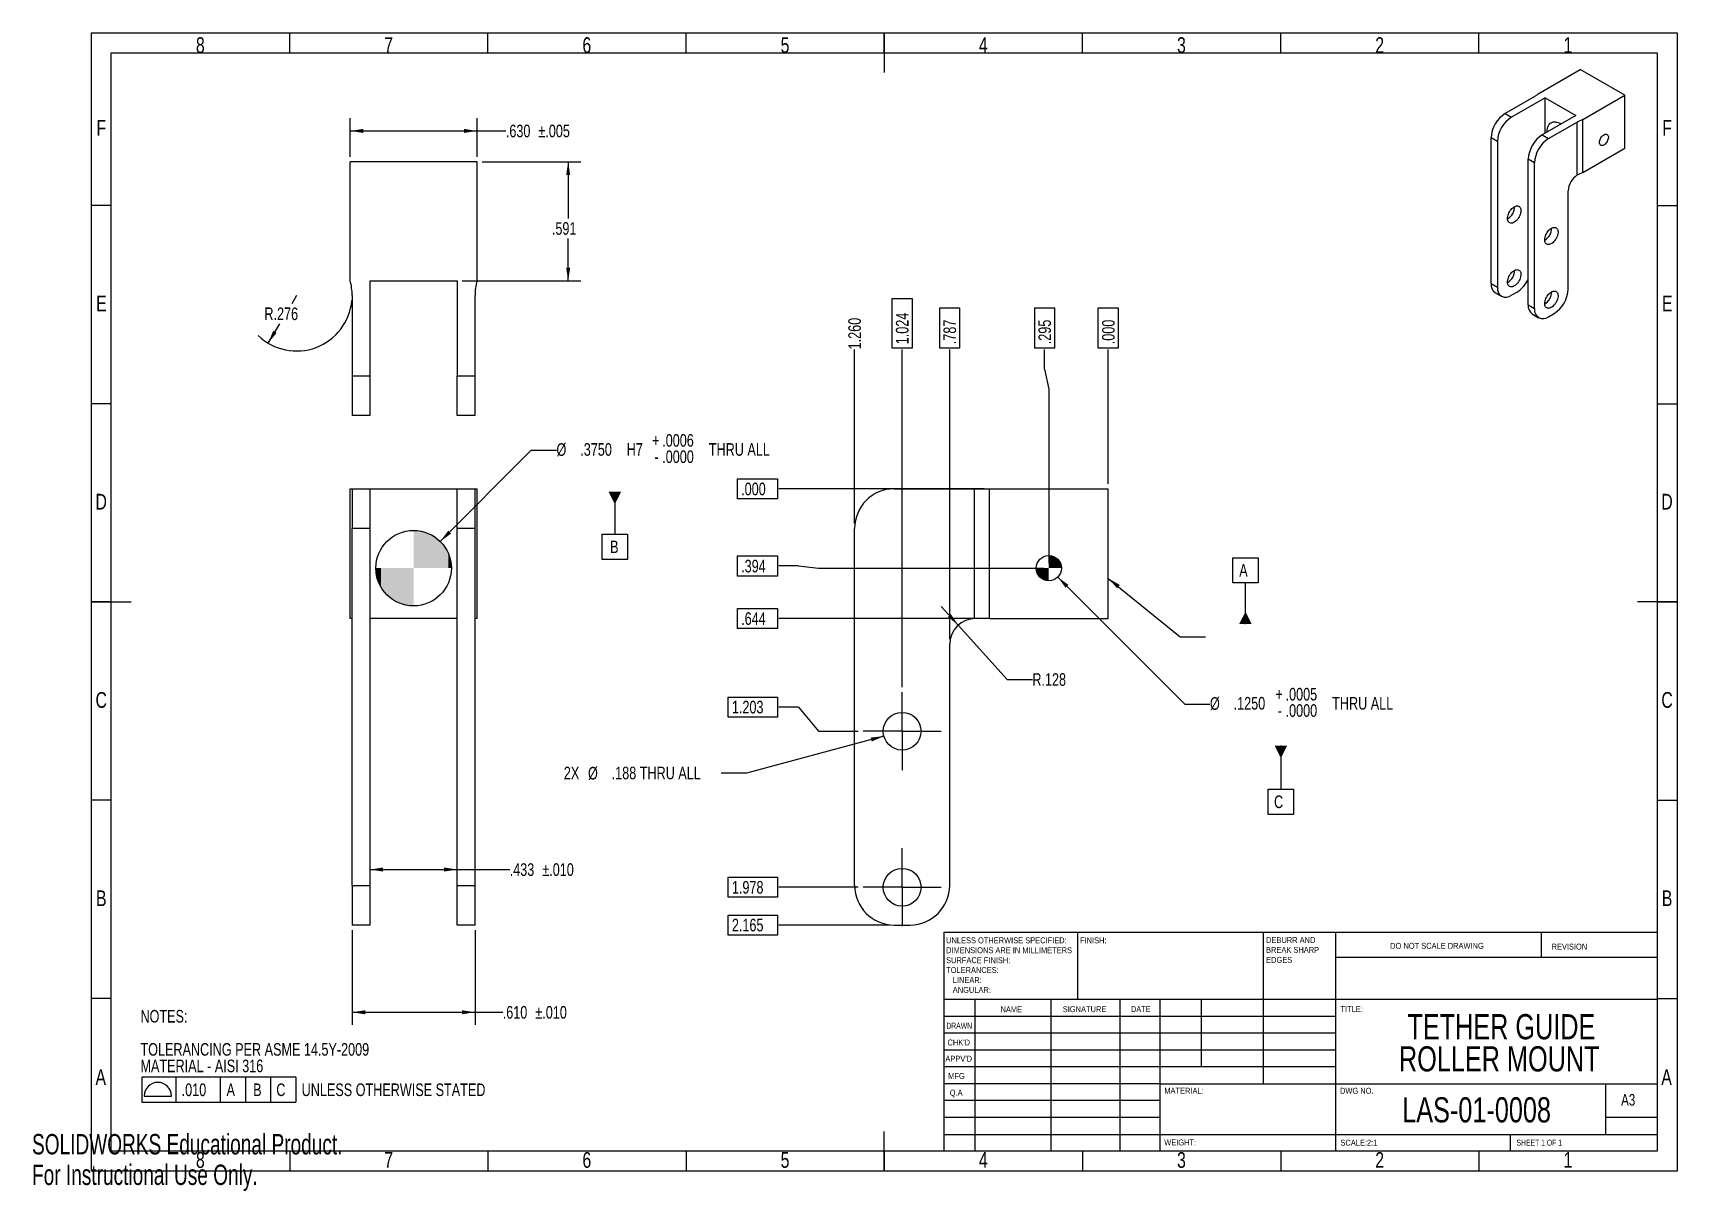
# Model space of a CAD drawing. Extents: x 0 to 16.3, y 0 to 11.5.
import ezdxf

# ---------------------------------------------------------------- set-up
doc = ezdxf.new("R2010")
doc.units = 0
doc.linetypes.add('SLD-SOLID', pattern=[0])
doc.layers.get('0').update_dxf_attribs({"linetype": 'CONTINUOUS'})
doc.styles.add('SLDTEXTSTYLE0', font='TXT', dxfattribs={"width": 0.75})
doc.styles.add('SLDTEXTSTYLE1', font='TXT', dxfattribs={"width": 0.686449})
doc.styles.add('SLDTEXTSTYLE2', font='TXT', dxfattribs={"width": 0.6875})
doc.styles.add('SLDTEXTSTYLE4', font='TXT', dxfattribs={"width": 0.7})
doc.dimstyles.new('SLDDIMSTYLE0', dxfattribs={"dimtxt": 0.125, "dimasz": 0.13, "dimexe": 0, "dimexo": 0.0625, "dimgap": 0.03125, "dimtad": 0, "dimtih": 1, "dimtoh": 1, "dimdec": 4, "dimlfac": 0.5, "dimrnd": 1e-09, "dimzin": 4, "dimtxsty": 'SLDTEXTSTYLE0', "dimsah": 1, "dimcen": 0, "dimazin": 3, "dimtol": 1, "dimtp": 0.001, "dimtfac": 1, "dimtdec": 3, "dimtofl": 0, "dimtmove": 0, "dimatfit": 3, "dimtolj": 1, "dimtzin": 0})
doc.dimstyles.new('SLDDIMSTYLE1', dxfattribs={"dimtxt": 0.125, "dimasz": 0.13, "dimexe": 0, "dimexo": 0.0625, "dimgap": 0.03125, "dimtad": 0, "dimtih": 1, "dimtoh": 1, "dimdec": 3, "dimlfac": 0.5, "dimrnd": 1e-09, "dimzin": 12, "dimtxsty": 'SLDTEXTSTYLE0', "dimsah": 1, "dimcen": 0.09, "dimazin": 3, "dimtol": 1, "dimtp": 0.01, "dimtm": 0.01, "dimtfac": 1, "dimtdec": 3, "dimtofl": 0, "dimtmove": 0, "dimatfit": 3, "dimtolj": 1, "dimtzin": 0})
doc.dimstyles.new('SLDDIMSTYLE10', dxfattribs={"dimtxt": 0.125, "dimasz": 0.13, "dimexe": 0, "dimexo": 0.0625, "dimgap": 0.03125, "dimtad": 0, "dimtih": 1, "dimtoh": 1, "dimdec": 3, "dimlfac": 0.5, "dimrnd": 1e-09, "dimzin": 4, "dimtxsty": 'SLDTEXTSTYLE0', "dimblk1": 'NONE', "dimblk2": 'NONE', "dimsah": 1, "dimcen": 0.09, "dimazin": 3, "dimtfac": 1, "dimtdec": 3, "dimtofl": 0, "dimtmove": 0, "dimatfit": 3, "dimtolj": 1, "dimtzin": 12})
doc.dimstyles.new('SLDDIMSTYLE11', dxfattribs={"dimtxt": 0.125, "dimasz": 0.13, "dimexe": 0, "dimexo": 0.0625, "dimgap": 0.03125, "dimtad": 0, "dimtih": 1, "dimtoh": 1, "dimdec": 4, "dimlfac": 0.5, "dimrnd": 1e-09, "dimzin": 4, "dimtxsty": 'SLDTEXTSTYLE0', "dimsah": 1, "dimcen": 0, "dimazin": 3, "dimtol": 1, "dimtp": 0.001, "dimtfac": 1, "dimtdec": 3, "dimtofl": 0, "dimtmove": 0, "dimatfit": 3, "dimtolj": 1, "dimtzin": 0})
doc.dimstyles.new('SLDDIMSTYLE12', dxfattribs={"dimtxt": 0.125, "dimasz": 0.13, "dimexe": 0, "dimexo": 0.0625, "dimgap": 0.03125, "dimtad": 0, "dimtih": 1, "dimtoh": 1, "dimdec": 3, "dimlfac": 0.5, "dimrnd": 1e-09, "dimzin": 12, "dimtxsty": 'SLDTEXTSTYLE0', "dimsah": 1, "dimcen": 0, "dimazin": 3, "dimtfac": 1, "dimtdec": 3, "dimtofl": 0, "dimtmove": 0, "dimatfit": 3, "dimtolj": 1, "dimtzin": 12})
doc.dimstyles.new('SLDDIMSTYLE13', dxfattribs={"dimtxt": 0.125, "dimasz": 0.13, "dimexe": 0, "dimexo": 0.0625, "dimgap": 0.03125, "dimtad": 0, "dimtih": 1, "dimtoh": 1, "dimdec": 3, "dimlfac": 0.5, "dimrnd": 1e-09, "dimzin": 12, "dimtxsty": 'SLDTEXTSTYLE0', "dimsah": 1, "dimcen": 0, "dimazin": 3, "dimtfac": 1, "dimtdec": 3, "dimtofl": 0, "dimtmove": 0, "dimatfit": 3, "dimtolj": 1, "dimtzin": 12})
doc.dimstyles.new('SLDDIMSTYLE14', dxfattribs={"dimtxt": 0.18, "dimasz": 0.13, "dimexe": 0, "dimexo": 0.0625, "dimgap": 0, "dimtad": 0, "dimtih": 1, "dimtoh": 1, "dimdec": 0, "dimrnd": 1e-09, "dimzin": 0, "dimtxsty": 'STANDARD', "dimsah": 1, "dimcen": 0.09, "dimazin": 3, "dimtfac": 0.13, "dimtdec": 0, "dimtofl": 0, "dimtmove": 0, "dimatfit": 3, "dimtolj": 1, "dimtzin": 0})
doc.dimstyles.new('SLDDIMSTYLE2', dxfattribs={"dimtxt": 0.125, "dimasz": 0.13, "dimexe": 0, "dimexo": 0.0625, "dimgap": 0.03125, "dimtad": 0, "dimtih": 1, "dimtoh": 1, "dimdec": 3, "dimlfac": 0.5, "dimrnd": 1e-09, "dimzin": 4, "dimtxsty": 'SLDTEXTSTYLE0', "dimsah": 1, "dimcen": 0.09, "dimazin": 3, "dimtol": 1, "dimtp": 0.01, "dimtm": 0.01, "dimtfac": 1, "dimtdec": 3, "dimtofl": 0, "dimtmove": 0, "dimatfit": 3, "dimtolj": 1, "dimtzin": 0})
doc.dimstyles.new('SLDDIMSTYLE4', dxfattribs={"dimtxt": 0.125, "dimasz": 0.13, "dimexe": 0, "dimexo": 0.0625, "dimgap": 0.03125, "dimtad": 0, "dimtih": 1, "dimtoh": 1, "dimdec": 3, "dimlfac": 0.5, "dimrnd": 1e-09, "dimzin": 4, "dimtxsty": 'SLDTEXTSTYLE0', "dimsah": 1, "dimcen": 0.09, "dimazin": 3, "dimtol": 1, "dimtp": 0.005, "dimtm": 0.005, "dimtfac": 1, "dimtdec": 3, "dimtofl": 0, "dimtmove": 0, "dimatfit": 3, "dimtolj": 1})
doc.dimstyles.new('SLDDIMSTYLE5', dxfattribs={"dimtxt": 0.125, "dimasz": 0.13, "dimexe": 0, "dimexo": 0.0625, "dimgap": 0.03125, "dimtad": 0, "dimtih": 1, "dimtoh": 1, "dimdec": 3, "dimlfac": 0.5, "dimrnd": 1e-09, "dimzin": 12, "dimtxsty": 'SLDTEXTSTYLE0', "dimsah": 1, "dimcen": 0.09, "dimazin": 3, "dimtfac": 1, "dimtdec": 3, "dimtofl": 0, "dimtmove": 0, "dimatfit": 3, "dimtolj": 1, "dimtzin": 12})
doc.dimstyles.new('SLDDIMSTYLE6', dxfattribs={"dimtxt": 0.125, "dimasz": 0.13, "dimexe": 0, "dimexo": 0.0625, "dimgap": 0.03125, "dimtad": 0, "dimtih": 1, "dimtoh": 1, "dimdec": 3, "dimlfac": 0.5, "dimrnd": 1e-09, "dimzin": 12, "dimtxsty": 'SLDTEXTSTYLE0', "dimsah": 1, "dimcen": 0, "dimazin": 3, "dimtfac": 1, "dimtdec": 3, "dimtofl": 0, "dimtmove": 0, "dimatfit": 3, "dimtolj": 1, "dimtzin": 12})
doc.dimstyles.new('SLDDIMSTYLE7', dxfattribs={"dimtxt": 0.125, "dimasz": 0.13, "dimexe": 0, "dimexo": 0.0625, "dimgap": -0.03125, "dimtad": 0, "dimtih": 1, "dimtoh": 1, "dimdec": 3, "dimlfac": 0.5, "dimrnd": 1e-09, "dimzin": 4, "dimtxsty": 'SLDTEXTSTYLE0', "dimblk1": 'NONE', "dimblk2": 'NONE', "dimsah": 1, "dimcen": 0.09, "dimazin": 3, "dimtfac": 1, "dimtdec": 3, "dimtofl": 0, "dimtmove": 0, "dimatfit": 3, "dimtolj": 1})
doc.dimstyles.new('SLDDIMSTYLE8', dxfattribs={"dimtxt": 0.125, "dimasz": 0.13, "dimexe": 0, "dimexo": 0.0625, "dimgap": -0.03125, "dimtad": 0, "dimtih": 1, "dimtoh": 1, "dimdec": 3, "dimlfac": 0.5, "dimrnd": 1e-09, "dimzin": 12, "dimtxsty": 'SLDTEXTSTYLE0', "dimblk1": 'NONE', "dimblk2": 'NONE', "dimsah": 1, "dimcen": 0.09, "dimazin": 3, "dimtfac": 1, "dimtdec": 3, "dimtofl": 0, "dimtmove": 0, "dimatfit": 3, "dimtolj": 1})
doc.dimstyles.new('SLDDIMSTYLE9', dxfattribs={"dimtxt": 0.125, "dimasz": 0.13, "dimexe": 0, "dimexo": 0.0625, "dimgap": -0.03125, "dimtad": 0, "dimtih": 1, "dimtoh": 1, "dimdec": 3, "dimlfac": 0.5, "dimrnd": 1e-09, "dimzin": 4, "dimtxsty": 'SLDTEXTSTYLE0', "dimblk1": 'NONE', "dimblk2": 'NONE', "dimsah": 1, "dimcen": 0.09, "dimazin": 3, "dimtfac": 1, "dimtdec": 3, "dimtofl": 0, "dimtmove": 0, "dimatfit": 3, "dimtolj": 1})

msp = doc.modelspace()

# ---------------------------------------------------------------- texts
at = {"color": 7, "linetype": 'CONTINUOUS'}
for s, insert, char_height, attachment_point, style in [('8', (1.67165, 11.45317), 0.15625, 2, 'SLDTEXTSTYLE0'), ('7', (3.54173, 11.45317), 0.15625, 2, 'SLDTEXTSTYLE0'), ('6', (5.51024, 11.45317), 0.15625, 2, 'SLDTEXTSTYLE0'), ('5', (7.47874, 11.45317), 0.15625, 2, 'SLDTEXTSTYLE0'), ('4', (9.44725, 11.45317), 0.15625, 2, 'SLDTEXTSTYLE0'), ('3', (11.41575, 11.45317), 0.15625, 2, 'SLDTEXTSTYLE0'), ('2', (13.38425, 11.45317), 0.15625, 2, 'SLDTEXTSTYLE0'), ('1', (15.25433, 11.45317), 0.15625, 2, 'SLDTEXTSTYLE0'), ('F', (0.68731, 10.63081), 0.15625, 2, 'SLDTEXTSTYLE0'), ('F', (16.23849, 10.63081), 0.15625, 2, 'SLDTEXTSTYLE0'), ('E', (0.68928, 8.88868), 0.15625, 2, 'SLDTEXTSTYLE0'), ('E', (16.24046, 8.88868), 0.15625, 2, 'SLDTEXTSTYLE0'), ('D', (0.68711, 6.92018), 0.15625, 2, 'SLDTEXTSTYLE0'), ('D', (16.23829, 6.92018), 0.15625, 2, 'SLDTEXTSTYLE0'), ('C', (0.68735, 4.95168), 0.15625, 2, 'SLDTEXTSTYLE0'), ('C', (16.23853, 4.95168), 0.15625, 2, 'SLDTEXTSTYLE0'), ('B', (0.68782, 2.98317), 0.15625, 2, 'SLDTEXTSTYLE0'), ('B', (16.239, 2.98317), 0.15625, 2, 'SLDTEXTSTYLE0'), ('FINISH:', (10.40832, 2.51651), 0.059055, 1, 'SLDTEXTSTYLE0'), ('DO NOT SCALE DRAWING', (13.48877, 2.46193), 0.0590551, 1, 'SLDTEXTSTYLE0'), ('REVISION', (15.09164, 2.45413), 0.059055, 1, 'SLDTEXTSTYLE0'), ('NAME', (9.61899, 1.83077), 0.059055, 1, 'SLDTEXTSTYLE0'), ('SIGNATURE', (10.23754, 1.83314), 0.059055, 1, 'SLDTEXTSTYLE0'), ('DATE', (10.91396, 1.83371), 0.059055, 1, 'SLDTEXTSTYLE0'), ('TITLE:', (12.99568, 1.83371), 0.059055, 1, 'SLDTEXTSTYLE0'), ('DRAWN', (9.08045, 1.66869), 0.059055, 1, 'SLDTEXTSTYLE1'), ("CHK'D", (9.0921, 1.50244), 0.059055, 1, 'SLDTEXTSTYLE0'), ("APPV'D", (9.07093, 1.34118), 0.059055, 1, 'SLDTEXTSTYLE0'), ('A', (0.68266, 1.20711), 0.15625, 2, 'SLDTEXTSTYLE0'), ('MFG', (9.09937, 1.16991), 0.059055, 1, 'SLDTEXTSTYLE0'), ('A', (16.23385, 1.20711), 0.15625, 2, 'SLDTEXTSTYLE0'), ('Q.A', (9.11453, 1.00412), 0.059055, 1, 'SLDTEXTSTYLE0'), ('MATERIAL:', (11.2459, 1.02307), 0.059055, 1, 'SLDTEXTSTYLE0'), ('DWG NO.', (12.99028, 1.02307), 0.059055, 1, 'SLDTEXTSTYLE0'), ('LAS-01-0008', (14.34703, 0.92941), 0.25, 2, 'SLDTEXTSTYLE0'), ('A3', (15.78233, 0.96088), 0.114583, 1, 'SLDTEXTSTYLE0'), ('SOLIDWORKS Educational Product.', (0, 0.56419), 0.2022874, 1, 'SLDTEXTSTYLE4'), ('WEIGHT:', (11.2448, 0.50982), 0.059, 1, 'SLDTEXTSTYLE0'), ('SCALE:2:1', (12.99504, 0.50788), 0.059055, 1, 'SLDTEXTSTYLE0'), ('SHEET 1 OF 1', (14.74324, 0.50788), 0.0590551, 1, 'SLDTEXTSTYLE2'), ('8', (1.67165, 0.38475), 0.15625, 2, 'SLDTEXTSTYLE0'), ('7', (3.54173, 0.38475), 0.15625, 2, 'SLDTEXTSTYLE0'), ('6', (5.51024, 0.38475), 0.15625, 2, 'SLDTEXTSTYLE0'), ('5', (7.47874, 0.38475), 0.15625, 2, 'SLDTEXTSTYLE0'), ('4', (9.44725, 0.38475), 0.15625, 2, 'SLDTEXTSTYLE0'), ('3', (11.41575, 0.38475), 0.15625, 2, 'SLDTEXTSTYLE0'), ('2', (13.38425, 0.38475), 0.15625, 2, 'SLDTEXTSTYLE0'), ('1', (15.25433, 0.38475), 0.15625, 2, 'SLDTEXTSTYLE0'), ('For Instructional Use Only.', (0, 0.26076), 0.2022874, 1, 'SLDTEXTSTYLE4')]:
    msp.add_mtext(s, dxfattribs=dict(at, insert=insert, char_height=char_height, attachment_point=attachment_point, style=style))

# ---------------------------------------------------------------- blocks, each defined once
blk = doc.blocks.new('SW_SYMBOL_GTOL_SPROF')
at = {"color": 0, "linetype": 'CONTINUOUS'}
blk.add_line((0, 0), (78.7, 0), dxfattribs=at)
blk.add_arc((39.4, 0), 39.4, 0, 180, dxfattribs=at)
blk = doc.blocks.new('SW_NOTE_0')
at = {"color": 0, "linetype": 'SLD-SOLID'}
for p, q in [((0.013, -0.506), (0.013, -0.756)), ((1.542, -0.506), (0.013, -0.506)), ((0.013, -0.506), (0.013, -0.756)), ((0.35, -0.506), (0.013, -0.506)), ((0.35, -0.506), (0.35, -0.756)), ((0.792, -0.506), (0.792, -0.756)), ((0.792, -0.506), (0.792, -0.756)), ((1.042, -0.506), (1.042, -0.756)), ((1.292, -0.506), (1.292, -0.756)), ((1.542, -0.506), (1.542, -0.756)), ((0.013, -0.756), (1.542, -0.756)), ((0.013, -0.756), (0.35, -0.756))]:
    blk.add_line(p, q, dxfattribs=at)
at = {"color": 0, "linetype": 'CONTINUOUS', "xscale": 0.0034488282, "yscale": 0.0034488282, "zscale": 0.0034488282}
blk.add_blockref('SW_SYMBOL_GTOL_SPROF', (0.037, -0.694), dxfattribs=at)
at = {"color": 0, "linetype": 'CONTINUOUS', "char_height": 0.125, "attachment_point": 1, "style": 'SLDTEXTSTYLE0'}
for s, insert in [('NOTES:', (0, 0.161)), ('TOLERANCING PER ASME 14.5Y-2009', (0, -0.168)), ('MATERIAL - AISI 316', (0, -0.332)), ('.010', (0.409, -0.569)), ('A', (0.855, -0.569)), ('B', (1.119, -0.569)), ('C', (1.349, -0.569)), ('UNLESS OTHERWISE STATED', (1.601, -0.569))]:
    blk.add_mtext(s, dxfattribs=dict(at, insert=insert))
blk = doc.blocks.new('SW_NOTE_0_1')
at = {"color": 0, "linetype": 'CONTINUOUS', "attachment_point": 1, "style": 'SLDTEXTSTYLE0'}
for s, insert, char_height in [('UNLESS OTHERWISE SPECIFIED:', (0, 0.076), 0.05906), ('SURFACE FINISH:', (0, -0.121), 0.05906), ('DIMENSIONS ARE IN MILLIMETERS', (0, -0.022), 0.05906), ('TOLERANCES:', (0, -0.219), 0.05906), ('LINEAR:', (0.066, -0.318), 0.0591), ('ANGULAR:', (0.066, -0.416), 0.0591)]:
    blk.add_mtext(s, dxfattribs=dict(at, insert=insert, char_height=char_height))
blk = doc.blocks.new('SW_NOTE_0_2')
at = {"color": 0, "linetype": 'CONTINUOUS', "attachment_point": 1, "style": 'SLDTEXTSTYLE0'}
for s, insert, char_height in [('DEBURR AND', (0, 0.076), 0.0591), ('BREAK SHARP', (0, -0.022), 0.05906), ('EDGES', (0, -0.121), 0.0591)]:
    blk.add_mtext(s, dxfattribs=dict(at, insert=insert, char_height=char_height))
blk = doc.blocks.new('SW_NOTE_0_3')
at = {"color": 0, "linetype": 'CONTINUOUS', "char_height": 0.25, "attachment_point": 2, "style": 'SLDTEXTSTYLE0'}
for s, insert in [('TETHER GUIDE', (1.086, 0.322)), ('ROLLER MOUNT', (1.065, 0.003))]:
    blk.add_mtext(s, dxfattribs=dict(at, insert=insert))
blk = doc.blocks.new('_D')
at = {"color": 7, "linetype": 'SLD-SOLID'}
for p, q in [((4.055, 6.447), (4.959, 7.352)), ((4.959, 7.352), (5.209, 7.352))]:
    blk.add_line(p, q, dxfattribs=at)
blk.add_solid([(4.055, 6.447), (4.161, 6.525), (4.133, 6.553)], dxfattribs=at)
at = {"color": 7, "linetype": 'SLD-SOLID', "char_height": 0.125, "attachment_point": 1, "style": 'SLDTEXTSTYLE0'}
for s, insert in [('.0006', (6.259, 7.513)), ('%%c', (5.209, 7.422)), ('.3750', (5.445, 7.423)), ('H7', (5.906, 7.423)), ('+', (6.158, 7.513)), ('.0000', (6.259, 7.351)), ('THRU ALL', (6.722, 7.423)), ('-', (6.181, 7.351))]:
    blk.add_mtext(s, dxfattribs=dict(at, insert=insert))
blk = doc.blocks.new('_D_1')
at = {"color": 7, "linetype": 'SLD-SOLID'}
for p, q in [((3.357, 3.083), (3.357, 3.315)), ((4.223, 3.083), (4.223, 3.315)), ((3.357, 3.19), (4.223, 3.19)), ((4.223, 3.19), (4.744, 3.19))]:
    blk.add_line(p, q, dxfattribs=at)
for points in [[(3.357, 3.19), (3.487, 3.17), (3.487, 3.21)], [(4.223, 3.19), (4.093, 3.21), (4.093, 3.17)]]:
    blk.add_solid(points, dxfattribs=at)
at = {"color": 7, "linetype": 'SLD-SOLID', "char_height": 0.125, "attachment_point": 1, "style": 'SLDTEXTSTYLE0'}
for s, insert in [('.433', (4.744, 3.252)), ('±.010', (5.068, 3.252))]:
    blk.add_mtext(s, dxfattribs=dict(at, insert=insert))
blk = doc.blocks.new('_D_2')
at = {"color": 7, "linetype": 'SLD-SOLID'}
for p, q in [((3.179, 2.589), (3.179, 1.648)), ((4.4, 2.589), (4.4, 1.648)), ((3.179, 1.773), (4.4, 1.773)), ((4.4, 1.773), (4.675, 1.773))]:
    blk.add_line(p, q, dxfattribs=at)
for points in [[(3.179, 1.773), (3.309, 1.753), (3.309, 1.793)], [(4.4, 1.773), (4.27, 1.793), (4.27, 1.753)]]:
    blk.add_solid(points, dxfattribs=at)
at = {"color": 7, "linetype": 'SLD-SOLID', "char_height": 0.125, "attachment_point": 1, "style": 'SLDTEXTSTYLE0'}
for s, insert in [('.610', (4.675, 1.835)), ('±.010', (4.999, 1.835))]:
    blk.add_mtext(s, dxfattribs=dict(at, insert=insert))
blk = doc.blocks.new('SW_DATUMTAG_0')
at = {"color": 0, "linetype": 'SLD-SOLID'}
for p, q in [((0.048, 0.645), (0.048, 0.224)), ((-0.077, -0.026), (-0.077, 0.224)), ((-0.077, 0.224), (0.173, 0.224)), ((0.173, 0.224), (0.173, -0.026)), ((0.173, -0.026), (-0.077, -0.026))]:
    blk.add_line(p, q, dxfattribs=at)
blk.add_solid([(0.11, 0.645), (-0.015, 0.645), (0.048, 0.52)], dxfattribs=at)
at = {"color": 0, "linetype": 'CONTINUOUS', "insert": (0, 0.161), "char_height": 0.125, "attachment_point": 1, "style": 'SLDTEXTSTYLE0'}
blk.add_mtext('B', dxfattribs=at)
blk = doc.blocks.new('*U34')
at = {"color": 0, "linetype": 'CONTINUOUS'}
for points in [[(0, 0), (0, 0.375), (0.073, 0)], [(0.073, 0), (0, 0.375), (0.073, 0.368)], [(0.073, 0), (0.073, 0.368), (0.144, 0)], [(0.144, 0), (0.073, 0.368), (0.144, 0.346)], [(0.144, 0), (0.144, 0.346), (0.208, 0)], [(0.208, 0), (0.144, 0.346), (0.208, 0.312)], [(0.208, 0), (0.208, 0.312), (0.265, 0)], [(0.265, 0), (0.208, 0.312), (0.265, 0.265)], [(0.265, 0), (0.265, 0.265), (0.312, 0)], [(0.312, 0), (0.265, 0.265), (0.312, 0.208)], [(0.312, 0), (0.312, 0.208), (0.346, 0)], [(0.346, 0), (0.312, 0.208), (0.346, 0.144)], [(0.346, 0), (0.346, 0.144), (0.368, 0)], [(0.368, 0), (0.346, 0.144), (0.368, 0.073)], [(0.368, 0), (0.368, 0.073), (0.375, 0)]]:
    blk.add_solid(points, dxfattribs=at)
blk = doc.blocks.new('*U35')
at = {"color": 0, "linetype": 'CONTINUOUS'}
for points in [[(-0.369, -0.065), (-0.375, 0), (-0.369, 0)], [(-0.369, -0.065), (-0.369, 0), (-0.352, -0.128)], [(-0.352, -0.128), (-0.369, 0), (-0.352, 0)], [(-0.352, -0.128), (-0.352, 0), (-0.325, -0.188)], [(-0.325, -0.188), (-0.352, 0), (-0.325, 0)], [(-0.325, -0.188), (-0.325, 0), (-0.287, -0.241)], [(-0.287, -0.241), (-0.325, 0), (-0.287, 0)], [(-0.287, -0.241), (-0.287, 0), (-0.241, -0.287)], [(-0.241, -0.287), (-0.287, 0), (-0.241, 0)], [(-0.241, -0.287), (-0.241, 0), (-0.188, -0.325)], [(-0.188, -0.325), (-0.241, 0), (-0.188, 0)], [(-0.188, -0.325), (-0.188, 0), (-0.128, -0.352)], [(-0.128, -0.352), (-0.188, 0), (-0.128, 0)], [(-0.128, -0.352), (-0.128, 0), (-0.065, -0.369)], [(-0.065, -0.369), (-0.128, 0), (-0.065, 0)], [(-0.065, -0.369), (-0.065, 0), (0, -0.375)], [(0, -0.375), (-0.065, 0), (0, 0)]]:
    blk.add_solid(points, dxfattribs=at)
blk = doc.blocks.new('SW_DOWELSYMBOL_0')
at = {"color": 0, "linetype": 'CONTINUOUS'}
blk.add_circle((0, 0), 0.375, dxfattribs=at)
for name in ['*U34', '*U35']:
    blk.add_blockref(name, (0, 0), dxfattribs=at)
blk = doc.blocks.new('_D_3')
at = {"color": 7, "linetype": 'SLD-SOLID'}
for p, q in [((3.16, 10.266), (3.16, 10.648)), ((4.42, 10.266), (4.42, 10.648)), ((3.16, 10.523), (4.42, 10.523)), ((4.42, 10.523), (4.706, 10.523))]:
    blk.add_line(p, q, dxfattribs=at)
for points in [[(3.16, 10.523), (3.29, 10.503), (3.29, 10.543)], [(4.42, 10.523), (4.29, 10.543), (4.29, 10.503)]]:
    blk.add_solid(points, dxfattribs=at)
at = {"color": 7, "linetype": 'SLD-SOLID', "char_height": 0.125, "attachment_point": 1, "style": 'SLDTEXTSTYLE0'}
for s, insert in [('.630', (4.706, 10.585)), ('±.005', (5.029, 10.585))]:
    blk.add_mtext(s, dxfattribs=dict(at, insert=insert))
blk = doc.blocks.new('_D_4')
at = {"color": 7, "linetype": 'SLD-SOLID'}
for p, q in [((4.47, 10.216), (5.45, 10.216)), ((5.325, 10.216), (5.325, 9.654)), ((5.325, 9.035), (5.325, 9.456)), ((4.273, 9.035), (5.45, 9.035))]:
    blk.add_line(p, q, dxfattribs=at)
for points in [[(5.325, 10.216), (5.305, 10.086), (5.345, 10.086)], [(5.325, 9.035), (5.345, 9.165), (5.305, 9.165)]]:
    blk.add_solid(points, dxfattribs=at)
at = {"color": 7, "linetype": 'SLD-SOLID', "insert": (5.163, 9.617), "char_height": 0.125, "attachment_point": 1, "style": 'SLDTEXTSTYLE0'}
blk.add_mtext('.591', dxfattribs=at)
blk = doc.blocks.new('_D_5')
at = {"color": 7, "linetype": 'SLD-SOLID'}
for p, q in [((2.628, 8.889), (2.579, 8.807)), ((2.345, 8.416), (2.46, 8.609))]:
    blk.add_line(p, q, dxfattribs=at)
blk.add_arc((2.628, 8.889), 0.551, 226.3162, 354.8166, dxfattribs=at)
blk.add_solid([(2.345, 8.416), (2.429, 8.517), (2.395, 8.538)], dxfattribs=at)
at = {"color": 7, "linetype": 'SLD-SOLID', "insert": (2.308, 8.77), "char_height": 0.125, "attachment_point": 1, "style": 'SLDTEXTSTYLE0'}
blk.add_mtext('R.276', dxfattribs=at)
blk = doc.blocks.new('_D_6')
at = {"color": 7, "linetype": 'SLD-SOLID'}
for p, q in [((7.005, 6.87), (7.005, 7.069)), ((7.005, 7.069), (7.405, 7.069)), ((7.405, 7.069), (7.405, 6.87)), ((7.405, 6.87), (7.005, 6.87)), ((9.458, 6.97), (7.417, 6.97))]:
    blk.add_line(p, q, dxfattribs=at)
at = {"color": 7, "linetype": 'SLD-SOLID', "insert": (7.043, 7.031), "char_height": 0.125, "attachment_point": 1, "style": 'SLDTEXTSTYLE0'}
blk.add_mtext('.000', dxfattribs=at)
blk = doc.blocks.new('_NONE')
blk = doc.blocks.new('_D_7')
at = {"color": 7, "linetype": 'SLD-SOLID'}
for p, q in [((7.005, 6.104), (7.005, 6.303)), ((7.005, 6.303), (7.405, 6.303)), ((7.405, 6.303), (7.405, 6.104)), ((7.405, 6.104), (7.005, 6.104)), ((7.614, 6.204), (7.417, 6.204)), ((7.614, 6.204), (7.811, 6.182)), ((7.811, 6.182), (10.048, 6.182))]:
    blk.add_line(p, q, dxfattribs=at)
at = {"color": 7, "linetype": 'SLD-SOLID', "insert": (7.043, 6.265), "char_height": 0.125, "attachment_point": 1, "style": 'SLDTEXTSTYLE0'}
blk.add_mtext('.394', dxfattribs=at)
blk = doc.blocks.new('_D_8')
at = {"color": 7, "linetype": 'SLD-SOLID'}
for p, q in [((7.005, 5.583), (7.005, 5.781)), ((7.005, 5.781), (7.405, 5.781)), ((7.405, 5.781), (7.405, 5.583)), ((7.405, 5.583), (7.005, 5.583)), ((9.458, 5.682), (7.417, 5.682))]:
    blk.add_line(p, q, dxfattribs=at)
at = {"color": 7, "linetype": 'SLD-SOLID', "insert": (7.043, 5.744), "char_height": 0.125, "attachment_point": 1, "style": 'SLDTEXTSTYLE0'}
blk.add_mtext('.644', dxfattribs=at)
blk = doc.blocks.new('_D_9')
at = {"color": 7, "linetype": 'SLD-SOLID'}
for p, q in [((6.913, 4.703), (6.913, 4.902)), ((6.913, 4.902), (7.405, 4.902)), ((7.405, 4.902), (7.405, 4.703)), ((7.614, 4.803), (7.417, 4.803)), ((7.614, 4.803), (7.811, 4.563)), ((7.405, 4.703), (6.913, 4.703)), ((7.811, 4.563), (8.204, 4.563))]:
    blk.add_line(p, q, dxfattribs=at)
at = {"color": 7, "linetype": 'SLD-SOLID', "insert": (6.951, 4.865), "char_height": 0.125, "attachment_point": 1, "style": 'SLDTEXTSTYLE0'}
blk.add_mtext('1.203', dxfattribs=at)
blk = doc.blocks.new('_D_10')
at = {"color": 7, "linetype": 'SLD-SOLID'}
for p, q in [((6.913, 2.915), (6.913, 3.113)), ((6.913, 3.113), (7.405, 3.113)), ((7.405, 3.113), (7.405, 2.915)), ((8.204, 3.014), (7.417, 3.014)), ((7.405, 2.915), (6.913, 2.915))]:
    blk.add_line(p, q, dxfattribs=at)
at = {"color": 7, "linetype": 'SLD-SOLID', "insert": (6.951, 3.076), "char_height": 0.125, "attachment_point": 1, "style": 'SLDTEXTSTYLE0'}
blk.add_mtext('1.978', dxfattribs=at)
blk = doc.blocks.new('_D_11')
at = {"color": 7, "linetype": 'SLD-SOLID'}
for p, q in [((6.913, 2.54), (6.913, 2.738)), ((6.913, 2.738), (7.405, 2.738)), ((7.405, 2.738), (7.405, 2.54)), ((8.513, 2.639), (7.417, 2.639)), ((7.405, 2.54), (6.913, 2.54))]:
    blk.add_line(p, q, dxfattribs=at)
at = {"color": 7, "linetype": 'SLD-SOLID', "insert": (6.951, 2.701), "char_height": 0.125, "attachment_point": 1, "style": 'SLDTEXTSTYLE0'}
blk.add_mtext('2.165', dxfattribs=at)
blk = doc.blocks.new('_D_12')
at = {"color": 7, "linetype": 'SLD-SOLID'}
for p, q in [((10.59, 8.367), (10.59, 8.766)), ((10.59, 8.766), (10.788, 8.766)), ((10.788, 8.766), (10.788, 8.367)), ((10.788, 8.367), (10.59, 8.367)), ((10.689, 7.02), (10.689, 8.354))]:
    blk.add_line(p, q, dxfattribs=at)
at = {"color": 7, "linetype": 'SLD-SOLID', "insert": (10.627, 8.405), "char_height": 0.125, "attachment_point": 1, "rotation": 90, "style": 'SLDTEXTSTYLE0'}
blk.add_mtext('.000', dxfattribs=at)
blk = doc.blocks.new('_D_13')
at = {"color": 7, "linetype": 'SLD-SOLID'}
for p, q in [((9.958, 8.367), (9.958, 8.766)), ((9.958, 8.766), (10.156, 8.766)), ((10.156, 8.766), (10.156, 8.367)), ((10.156, 8.367), (9.958, 8.367)), ((10.057, 8.157), (10.057, 8.354)), ((10.057, 8.157), (10.098, 7.96)), ((10.098, 7.96), (10.098, 6.232))]:
    blk.add_line(p, q, dxfattribs=at)
at = {"color": 7, "linetype": 'SLD-SOLID', "insert": (9.995, 8.405), "char_height": 0.125, "attachment_point": 1, "rotation": 90, "style": 'SLDTEXTSTYLE0'}
blk.add_mtext('.295', dxfattribs=at)
blk = doc.blocks.new('_D_14')
at = {"color": 7, "linetype": 'SLD-SOLID'}
for p, q in [((9.015, 8.367), (9.015, 8.766)), ((9.015, 8.766), (9.213, 8.766)), ((9.213, 8.766), (9.213, 8.367)), ((9.213, 8.367), (9.015, 8.367)), ((9.114, 5.476), (9.114, 8.354))]:
    blk.add_line(p, q, dxfattribs=at)
at = {"color": 7, "linetype": 'SLD-SOLID', "insert": (9.052, 8.405), "char_height": 0.125, "attachment_point": 1, "rotation": 90, "style": 'SLDTEXTSTYLE0'}
blk.add_mtext('.787', dxfattribs=at)
blk = doc.blocks.new('_D_15')
at = {"color": 7, "linetype": 'SLD-SOLID'}
for p, q in [((8.543, 8.367), (8.543, 8.859)), ((8.543, 8.859), (8.741, 8.859)), ((8.741, 8.859), (8.741, 8.367)), ((8.741, 8.367), (8.543, 8.367)), ((8.642, 5), (8.642, 8.354))]:
    blk.add_line(p, q, dxfattribs=at)
at = {"color": 7, "linetype": 'SLD-SOLID', "insert": (8.58, 8.405), "char_height": 0.125, "attachment_point": 1, "rotation": 90, "style": 'SLDTEXTSTYLE0'}
blk.add_mtext('1.024', dxfattribs=at)
blk = doc.blocks.new('_D_16')
at = {"color": 7, "linetype": 'SLD-SOLID'}
blk.add_line((8.169, 6.626), (8.169, 8.354), dxfattribs=at)
at = {"color": 7, "linetype": 'SLD-SOLID', "insert": (8.107, 8.354), "char_height": 0.125, "attachment_point": 1, "rotation": 90, "style": 'SLDTEXTSTYLE0'}
blk.add_mtext('1.260', dxfattribs=at)
blk = doc.blocks.new('_D_17')
at = {"color": 7, "linetype": 'SLD-SOLID'}
for p, q in [((10.187, 6.094), (11.449, 4.832)), ((11.449, 4.832), (11.699, 4.832))]:
    blk.add_line(p, q, dxfattribs=at)
blk.add_solid([(10.187, 6.094), (10.265, 5.988), (10.293, 6.016)], dxfattribs=at)
at = {"color": 7, "linetype": 'SLD-SOLID', "char_height": 0.125, "attachment_point": 1, "style": 'SLDTEXTSTYLE0'}
for s, insert in [('%%c', (11.699, 4.901)), ('.1250', (11.934, 4.903)), ('+', (12.349, 4.993)), ('.0005', (12.45, 4.993)), ('THRU ALL', (12.913, 4.903)), ('-', (12.372, 4.831)), ('.0000', (12.45, 4.831))]:
    blk.add_mtext(s, dxfattribs=dict(at, insert=insert))
blk = doc.blocks.new('_D_18')
at = {"color": 7, "linetype": 'SLD-SOLID'}
for p, q in [((8.461, 4.514), (7.095, 4.148)), ((7.095, 4.148), (6.845, 4.148))]:
    blk.add_line(p, q, dxfattribs=at)
blk.add_solid([(8.461, 4.514), (8.33, 4.5), (8.34, 4.461)], dxfattribs=at)
at = {"color": 7, "linetype": 'SLD-SOLID', "char_height": 0.125, "attachment_point": 1, "style": 'SLDTEXTSTYLE0'}
for s, insert in [('2X', (5.282, 4.211)), ('%%c', (5.522, 4.209)), ('.188 THRU ALL', (5.757, 4.211))]:
    blk.add_mtext(s, dxfattribs=dict(at, insert=insert))
blk = doc.blocks.new('_D_19')
at = {"color": 7, "linetype": 'SLD-SOLID'}
for p, q in [((9.198, 5.616), (9.031, 5.801)), ((9.198, 5.616), (9.685, 5.077)), ((9.685, 5.077), (9.935, 5.077))]:
    blk.add_line(p, q, dxfattribs=at)
blk.add_solid([(9.198, 5.616), (9.126, 5.726), (9.096, 5.699)], dxfattribs=at)
at = {"color": 7, "linetype": 'SLD-SOLID', "insert": (9.935, 5.139), "char_height": 0.125, "attachment_point": 1, "style": 'SLDTEXTSTYLE0'}
blk.add_mtext('R.128', dxfattribs=at)
blk = doc.blocks.new('SW_CENTERMARKSYMBOL_0')
at = {"color": 0, "linetype": 'SLD-SOLID'}
for p, q in [((0, 0.2), (0, 0.3875)), ((0, 0), (0, 0.2)), ((-0.2, 0), (-0.3875, 0)), ((0, 0), (-0.2, 0)), ((0, 0), (0, -0.2)), ((0, 0), (0.2, 0)), ((0.2, 0), (0.3875, 0)), ((0, -0.2), (0, -0.3875))]:
    blk.add_line(p, q, dxfattribs=at)
blk = doc.blocks.new('SW_CENTERMARKSYMBOL_1')
at = {"color": 0, "linetype": 'SLD-SOLID'}
for p, q in [((0, 0.2), (0, 0.3875)), ((0, 0), (0, 0.2)), ((-0.2, 0), (-0.3875, 0)), ((0, 0), (-0.2, 0)), ((0, 0), (0, -0.2)), ((0, 0), (0.2, 0)), ((0.2, 0), (0.3875, 0)), ((0, -0.2), (0, -0.3875))]:
    blk.add_line(p, q, dxfattribs=at)
blk = doc.blocks.new('SW_DATUMTAG_1')
at = {"color": 0, "linetype": 'SLD-SOLID'}
for p, q in [((-0.063, -0.026), (-0.063, 0.224)), ((-0.063, 0.224), (0.187, 0.224)), ((0.187, 0.224), (0.187, -0.026)), ((0.187, -0.026), (-0.063, -0.026)), ((0.062, -0.435), (0.062, -0.026))]:
    blk.add_line(p, q, dxfattribs=at)
blk.add_solid([(0.124, -0.435), (-0.001, -0.435), (0.062, -0.31)], dxfattribs=at)
at = {"color": 0, "linetype": 'CONTINUOUS', "insert": (0, 0.161), "char_height": 0.125, "attachment_point": 1, "style": 'SLDTEXTSTYLE0'}
blk.add_mtext('A', dxfattribs=at)
blk = doc.blocks.new('SW_DATUMTAG_2')
at = {"color": 0, "linetype": 'SLD-SOLID'}
for p, q in [((0.068, 0.656), (0.068, 0.224)), ((-0.057, -0.026), (-0.057, 0.224)), ((-0.057, 0.224), (0.193, 0.224)), ((0.193, 0.224), (0.193, -0.026)), ((0.193, -0.026), (-0.057, -0.026))]:
    blk.add_line(p, q, dxfattribs=at)
blk.add_solid([(0.13, 0.656), (0.005, 0.656), (0.068, 0.531)], dxfattribs=at)
at = {"color": 0, "linetype": 'CONTINUOUS', "insert": (0, 0.161), "char_height": 0.125, "attachment_point": 1, "style": 'SLDTEXTSTYLE0'}
blk.add_mtext('C', dxfattribs=at)
blk = doc.blocks.new('*U36')
at = {"color": 0, "linetype": 'CONTINUOUS'}
for points in [[(0, 0), (0, 0.125), (0.024, 0)], [(0.024, 0), (0, 0.125), (0.024, 0.123)], [(0.024, 0), (0.024, 0.123), (0.048, 0)], [(0.048, 0), (0.024, 0.123), (0.048, 0.115)], [(0.048, 0), (0.048, 0.115), (0.069, 0)], [(0.069, 0), (0.048, 0.115), (0.069, 0.104)], [(0.069, 0), (0.069, 0.104), (0.088, 0)], [(0.088, 0), (0.069, 0.104), (0.088, 0.088)], [(0.088, 0), (0.088, 0.088), (0.104, 0)], [(0.104, 0), (0.088, 0.088), (0.104, 0.069)], [(0.104, 0), (0.104, 0.069), (0.115, 0)], [(0.115, 0), (0.104, 0.069), (0.115, 0.048)], [(0.115, 0), (0.115, 0.048), (0.123, 0)], [(0.123, 0), (0.115, 0.048), (0.123, 0.024)], [(0.123, 0), (0.123, 0.024), (0.125, 0)]]:
    blk.add_solid(points, dxfattribs=at)
blk = doc.blocks.new('*U37')
at = {"color": 0, "linetype": 'CONTINUOUS'}
for points in [[(-0.123, -0.022), (-0.125, 0), (-0.123, 0)], [(-0.123, -0.022), (-0.123, 0), (-0.117, -0.043)], [(-0.117, -0.043), (-0.123, 0), (-0.117, 0)], [(-0.117, -0.043), (-0.117, 0), (-0.108, -0.062)], [(-0.108, -0.062), (-0.117, 0), (-0.108, 0)], [(-0.108, -0.062), (-0.108, 0), (-0.096, -0.08)], [(-0.096, -0.08), (-0.108, 0), (-0.096, 0)], [(-0.096, -0.08), (-0.096, 0), (-0.08, -0.096)], [(-0.08, -0.096), (-0.096, 0), (-0.08, 0)], [(-0.08, -0.096), (-0.08, 0), (-0.062, -0.108)], [(-0.062, -0.108), (-0.08, 0), (-0.062, 0)], [(-0.062, -0.108), (-0.062, 0), (-0.043, -0.117)], [(-0.043, -0.117), (-0.062, 0), (-0.043, 0)], [(-0.043, -0.117), (-0.043, 0), (-0.022, -0.123)], [(-0.022, -0.123), (-0.043, 0), (-0.022, 0)], [(-0.022, -0.123), (-0.022, 0), (0, -0.125)], [(0, -0.125), (-0.022, 0), (0, 0)]]:
    blk.add_solid(points, dxfattribs=at)
blk = doc.blocks.new('SW_DOWELSYMBOL_1')
at = {"color": 0, "linetype": 'CONTINUOUS'}
blk.add_circle((0, 0), 0.125, dxfattribs=at)
for name in ['*U37', '*U36']:
    blk.add_blockref(name, (0, 0), dxfattribs=at)

# ---------------------------------------------------------------- dimensions: what is measured, and where the dimension line sits
at = {"color": 7, "linetype": 'SLD-SOLID'}
for base, p1, p2, dimstyle, picture, middle in [((3.15967, 10.52325), (4.41952, 10.21614), (3.15967, 10.21614), 'SLDDIMSTYLE4', '_D_3', (5.07467, 10.52325)), ((3.35652, 3.18998), (4.22267, 3.0325), (3.35652, 3.0325), 'SLDDIMSTYLE1', '_D_1', (5.11339, 3.18998)), ((4.39983, 1.77266), (3.17936, 2.6388), (4.39983, 2.6388), 'SLDDIMSTYLE2', '_D_2', (5.04426, 1.77266))]:
    dim = msp.add_linear_dim(base=base, p1=p1, p2=p2, dimstyle=dimstyle, dxfattribs=at)
    dim.commit()
    dim.dimension.update_dxf_attribs({"geometry": picture, "text_midpoint": middle, "dimtype": 160})
dim = msp.add_linear_dim(base=(5.32503, 10.21614), p1=(4.22267, 9.03504), p2=(4.41952, 10.21614), angle=90, dimstyle='SLDDIMSTYLE5', dxfattribs=at)
dim.commit()
dim.dimension.update_dxf_attribs({"geometry": '_D_4', "text_midpoint": (5.32503, 9.55496), "dimtype": 160})
for center, mpoint, dimstyle, picture, middle in [((2.62818, 8.88905), (2.34507, 8.41613), 'SLDDIMSTYLE6', '_D_5', (2.51982, 8.70804)), ((9.37008, 5.4262), (9.19843, 5.616), 'SLDDIMSTYLE13', '_D_19', (10.14774, 5.07743))]:
    dim = msp.add_radius_dim(center=center, mpoint=mpoint, dimstyle=dimstyle, dxfattribs=at)
    dim.commit()
    dim.dimension.update_dxf_attribs({"geometry": picture, "text_midpoint": middle, "dimtype": 164})
for feature_location, offset, dtype, origin, dimstyle, picture, middle in [((8.64173, 4.9503), (0, 3.40373), 1, (10.68898, 6.96951), 'SLDDIMSTYLE8', '_D_15', (8.64173, 8.61262)), ((8.16929, 6.57581), (0, 1.77822), 1, (10.68898, 6.96951), 'SLDDIMSTYLE10', '_D_16', (8.16929, 8.56184)), ((9.11417, 5.4262), (0, 2.92783), 1, (10.68898, 6.96951), 'SLDDIMSTYLE8', '_D_14', (9.11417, 8.56644)), ((10.09843, 6.18211), (-0.04116, 2.17192), 1, (10.68898, 6.96951), 'SLDDIMSTYLE8', '_D_13', (10.05727, 8.56644)), ((10.688976378, 6.9695104869), (0, 1.3845197563), 1, (10.688976378, 6.9695104869), 'SLDDIMSTYLE9', '_D_12', (10.688976378, 8.566443436)), ((9.5078740157, 6.9695104869), (-2.090463412, 0), 0, (9.5078740157, 6.9695104869), 'SLDDIMSTYLE7', '_D_6', (7.2049974108, 6.9695104869)), ((8.25423, 4.5628), (-0.83682, 0.23987), 0, (9.50787, 6.96951), 'SLDDIMSTYLE8', '_D_9', (7.15882, 4.80267)), ((8.25423, 3.0138), (-0.83682, 0), 0, (9.50787, 6.96951), 'SLDDIMSTYLE8', '_D_10', (7.15882, 3.0138)), ((8.56299, 2.6388), (-1.14558, 0), 0, (9.50787, 6.96951), 'SLDDIMSTYLE8', '_D_11', (7.15882, 2.6388)), ((10.09843, 6.18211), (-2.68101, 0.02147), 0, (9.50787, 6.96951), 'SLDDIMSTYLE8', '_D_7', (7.205, 6.20358)), ((9.50787, 5.68211), (-2.09046, 0), 0, (9.50787, 6.96951), 'SLDDIMSTYLE8', '_D_8', (7.205, 5.68211))]:
    dim = msp.add_ordinate_dim(feature_location=feature_location, offset=offset, dtype=dtype, origin=origin, dimstyle=dimstyle, dxfattribs=at)
    dim.commit()
    dim.dimension.update_dxf_attribs({"geometry": picture, "text_midpoint": middle})
for p1, p2, text, dimstyle, picture, middle in [((3.52443, 5.91694), (4.05476, 6.44727), '<> THRU ALL\\P', 'SLDDIMSTYLE0', '_D', (6.32448, 7.35182)), ((10.01004, 6.2705), (10.18681, 6.09372), '<> THRU ALL\\P', 'SLDDIMSTYLE11', '_D_17', (12.66465, 4.83175)), ((8.8228434, 4.6113254), (8.4606212, 4.5142683), '2X <> THRU ALL\\P', 'SLDDIMSTYLE12', '_D_18', (6.0632463, 4.1482592))]:
    dim = msp.add_diameter_dim_2p(p1=p1, p2=p2, text=text, dimstyle=dimstyle, dxfattribs=at)
    dim.commit()
    dim.dimension.update_dxf_attribs({"geometry": picture, "text_midpoint": middle, "dimtype": 163})

# ---------------------------------------------------------------- linework, layer by layer
at = {"color": 7, "linetype": 'SLD-SOLID'}
for p, q in [((0.59055, 0.19685), (0.59055, 11.49606)), ((0.59055, 11.49606), (16.33858, 11.49606)), ((2.55906, 11.29921), (2.55906, 11.49606)), ((4.52756, 11.29921), (4.52756, 11.49606)), ((6.49606, 11.29921), (6.49606, 11.49606)), ((8.46457, 11.49606), (8.46457, 11.10236)), ((8.46457, 11.29921), (8.46457, 11.49606)), ((10.43307, 11.29921), (10.43307, 11.49606)), ((12.40157, 11.29921), (12.40157, 11.49606)), ((14.37008, 11.29921), (14.37008, 11.49606)), ((16.33858, 11.49606), (16.33858, 0.19685)), ((0.7874, 0.3937), (0.7874, 11.29921)), ((0.7874, 11.29921), (16.14173, 11.29921)), ((16.14173, 11.29921), (16.14173, 0.3937)), ((14.95748, 10.89229), (15.37507, 11.13335)), ((15.82049, 10.87622), (15.37507, 11.13335)), ((14.91283, 10.85848), (14.63038, 10.69542)), ((15.02708, 10.85211), (14.69302, 10.65926)), ((15.02708, 10.85211), (15.33331, 10.67533)), ((15.02708, 10.49855), (15.02708, 10.85211)), ((15.40291, 10.63515), (15.82049, 10.87622)), ((15.82049, 10.35061), (15.82049, 10.87622)), ((14.63038, 10.69542), (14.69302, 10.65926)), ((15.33331, 10.67533), (14.99924, 10.48248)), ((15.40291, 10.10954), (15.40291, 10.63515)), ((14.55382, 10.41817), (14.49118, 10.45433)), ((14.49118, 9.0077), (14.49118, 10.45433)), ((14.99924, 10.48248), (15.06188, 10.44632)), ((15.06188, 10.44632), (15.34433, 10.60937)), ((15.34433, 10.08377), (15.34433, 10.60937)), ((14.55382, 10.41817), (14.55382, 8.97154)), ((15.40291, 10.10954), (15.82049, 10.35061)), ((3.15967, 9.03504), (3.15967, 10.21614)), ((4.41952, 10.21614), (3.15967, 10.21614)), ((4.41952, 9.03504), (4.41952, 10.21614)), ((14.92269, 10.20523), (14.86005, 10.24139)), ((14.86005, 8.79476), (14.86005, 10.24139)), ((14.92269, 8.7586), (14.92269, 10.20523)), ((15.25675, 8.95145), (15.25675, 9.92873)), ((0.7874, 9.78346), (0.59055, 9.78346)), ((16.14173, 9.78346), (16.33858, 9.78346)), ((3.35652, 9.03504), (4.22267, 9.03504)), ((3.35652, 9.03504), (3.35652, 8.09016)), ((4.22267, 9.03504), (4.22267, 8.09016)), ((14.49118, 9.0077), (14.55382, 8.97154)), ((3.17936, 8.88905), (3.17936, 8.09016)), ((4.39983, 8.09016), (4.39983, 8.88905)), ((14.53196, 8.91757), (14.5946, 8.88141)), ((14.74869, 8.9233), (14.69302, 8.89116)), ((14.86005, 8.79476), (14.92269, 8.7586)), ((14.90083, 8.70463), (14.96346, 8.66847)), ((15.06188, 8.67822), (15.11756, 8.71036)), ((3.17936, 8.09016), (3.35652, 8.09016)), ((3.17936, 8.09016), (3.17936, 7.69646)), ((3.35652, 8.09016), (3.35652, 7.69646)), ((4.22267, 8.09016), (4.39983, 8.09016)), ((4.22267, 7.69646), (4.22267, 8.09016)), ((4.39983, 7.69646), (4.39983, 8.09016)), ((0.7874, 7.81496), (0.59055, 7.81496)), ((3.35652, 7.69646), (3.17936, 7.69646)), ((4.39983, 7.69646), (4.22267, 7.69646)), ((16.14173, 7.81496), (16.33858, 7.81496)), ((3.15967, 5.68211), (3.15967, 6.96951)), ((3.15967, 6.96951), (3.17936, 6.96951)), ((3.17936, 6.96951), (3.17936, 6.57581)), ((3.17936, 6.96951), (3.35652, 6.96951)), ((3.35652, 6.96951), (3.35652, 6.57581)), ((3.35652, 6.96951), (4.22267, 6.96951)), ((4.22267, 6.57581), (4.22267, 6.96951)), ((4.22267, 6.96951), (4.39983, 6.96951)), ((4.39983, 6.57581), (4.39983, 6.96951)), ((4.39983, 6.96951), (4.41952, 6.96951)), ((4.41952, 5.68211), (4.41952, 6.96951)), ((8.56299, 6.96951), (9.36189, 6.96951)), ((9.36189, 5.68211), (9.36189, 6.96951)), ((9.36189, 6.96951), (9.50787, 6.96951)), ((9.50787, 6.96951), (10.68898, 6.96951)), ((9.50787, 5.68211), (9.50787, 6.96951)), ((10.68898, 5.68211), (10.68898, 6.96951)), ((3.17936, 3.0325), (3.17936, 6.57581)), ((3.35652, 6.57581), (3.17936, 6.57581)), ((3.35652, 6.57581), (3.35652, 3.0325)), ((4.39983, 6.57581), (4.22267, 6.57581)), ((4.22267, 3.0325), (4.22267, 6.57581)), ((4.39983, 3.0325), (4.39983, 6.57581)), ((8.16929, 3.0325), (8.16929, 6.57581)), ((0.59055, 5.84646), (0.98425, 5.84646)), ((0.7874, 5.84646), (0.59055, 5.84646)), ((16.33858, 5.84646), (15.94488, 5.84646)), ((16.14173, 5.84646), (16.33858, 5.84646)), ((3.17936, 5.68211), (3.15967, 5.68211)), ((4.22267, 5.68211), (3.35652, 5.68211)), ((4.41952, 5.68211), (4.39983, 5.68211)), ((9.50787, 5.68211), (9.36189, 5.68211)), ((9.50787, 5.68211), (10.68898, 5.68211)), ((9.11417, 3.0325), (9.11417, 5.4262)), ((0.7874, 3.87795), (0.59055, 3.87795)), ((16.14173, 3.87795), (16.33858, 3.87795)), ((3.17936, 3.0325), (3.35652, 3.0325)), ((3.17936, 3.0325), (3.17936, 2.6388)), ((3.35652, 3.0325), (3.35652, 2.6388)), ((4.22267, 3.0325), (4.39983, 3.0325)), ((4.22267, 2.6388), (4.22267, 3.0325)), ((4.39983, 2.6388), (4.39983, 3.0325)), ((3.35652, 2.6388), (3.17936, 2.6388)), ((4.39983, 2.6388), (4.22267, 2.6388)), ((8.56299, 2.6388), (8.72047, 2.6388)), ((9.05512, 2.5689), (16.14173, 2.5689)), ((9.05512, 2.5689), (9.05512, 0.3937)), ((10.38583, 1.89961), (10.38583, 2.5689)), ((12.22835, 2.5689), (12.22835, 1.06299)), ((12.94488, 2.5689), (12.94488, 0.3937)), ((14.99213, 2.31791), (14.99213, 2.5689)), ((16.14173, 2.31791), (12.94488, 2.31791)), ((0.7874, 1.90945), (0.59055, 1.90945)), ((16.14173, 1.89961), (9.05512, 1.89961)), ((9.3622, 1.89961), (9.3622, 0.3937)), ((10.11775, 1.89961), (10.11775, 0.3937)), ((10.80311, 1.89961), (10.80311, 0.3937)), ((11.20472, 0.3937), (11.20472, 1.89961)), ((11.61417, 1.23031), (11.61417, 1.89961)), ((16.14173, 1.90945), (16.33858, 1.90945)), ((12.94488, 1.73228), (9.05512, 1.73228)), ((12.94488, 1.56496), (9.05512, 1.56496)), ((12.94488, 1.39764), (9.05512, 1.39764)), ((12.94488, 1.23031), (9.05512, 1.23031)), ((11.20472, 1.06299), (9.05512, 1.06299)), ((11.20472, 1.06299), (16.14173, 1.06299)), ((15.62992, 0.56102), (15.62992, 1.06299)), ((11.20472, 0.89567), (9.05512, 0.89567)), ((11.20472, 0.72835), (9.05512, 0.72835)), ((16.14173, 0.72835), (15.62992, 0.72835)), ((8.46457, 0.19685), (8.46457, 0.59055)), ((9.05512, 0.56102), (16.14173, 0.56102)), ((14.68504, 0.3937), (14.68504, 0.56102)), ((16.14173, 0.3937), (0.7874, 0.3937)), ((2.55906, 0.3937), (2.55906, 0.19685)), ((4.52756, 0.3937), (4.52756, 0.19685)), ((6.49606, 0.3937), (6.49606, 0.19685)), ((8.46457, 0.3937), (8.46457, 0.19685)), ((10.43307, 0.3937), (10.43307, 0.19685)), ((12.40157, 0.3937), (12.40157, 0.19685)), ((14.37008, 0.3937), (14.37008, 0.19685)), ((16.33858, 0.19685), (0.59055, 0.19685))]:
    msp.add_line(p, q, dxfattribs=at)
at = {"color": 7, "linetype": 'SLD-SOLID', "flags": 128}
for points in [[(15.0478, 10.51051), (15.04761, 10.51879), (15.04825, 10.53342), (15.05016, 10.54718), (15.05332, 10.55993), (15.05771, 10.57155), (15.06327, 10.58192), (15.06996, 10.59095), (15.07771, 10.59854), (15.08645, 10.60463), (15.09609, 10.60915), (15.10654, 10.61207), (15.1177, 10.61335), (15.12946, 10.61299), (15.14171, 10.61098), (15.15433, 10.60734), (15.1672, 10.60211), (15.1802, 10.59535), (15.18729, 10.59104)], [(15.5675, 10.4087), (15.56814, 10.41769), (15.57003, 10.42716), (15.57312, 10.43683), (15.57731, 10.44642), (15.5825, 10.45567), (15.58853, 10.46429), (15.59522, 10.47205), (15.60239, 10.47873), (15.60982, 10.48412), (15.61731, 10.48807), (15.62464, 10.49048), (15.63159, 10.49127), (15.63798, 10.49041), (15.6436, 10.48794), (15.64831, 10.48393), (15.65197, 10.47848), (15.65447, 10.47176), (15.65573, 10.46396), (15.65573, 10.45531), (15.65447, 10.44604), (15.65197, 10.43644), (15.64831, 10.42677), (15.6436, 10.41732), (15.63798, 10.40835), (15.63159, 10.40013), (15.62464, 10.39289), (15.61731, 10.38683), (15.60982, 10.38214), (15.60239, 10.37895), (15.59522, 10.37735), (15.58853, 10.37738), (15.5825, 10.37905), (15.57731, 10.3823), (15.57312, 10.38705), (15.57003, 10.39316), (15.56814, 10.40044), (15.5675, 10.4087)], [(14.72085, 9.61619), (14.71163, 9.61161), (14.70258, 9.60861), (14.69389, 9.60724), (14.68573, 9.60754), (14.67824, 9.6095), (14.67159, 9.61308), (14.6659, 9.61821), (14.66127, 9.62479), (14.65781, 9.63269), (14.65557, 9.64176), (14.6546, 9.65182), (14.65493, 9.66268), (14.65653, 9.67413), (14.65939, 9.68593), (14.66344, 9.69787), (14.66862, 9.70971), (14.6748, 9.72122), (14.68189, 9.73218), (14.68973, 9.74236), (14.69818, 9.75159), (14.70707, 9.75966), (14.71623, 9.76644), (14.72548, 9.77177), (14.73464, 9.77557), (14.74353, 9.77776), (14.75198, 9.7783), (14.75982, 9.77717), (14.7669, 9.77439), (14.77309, 9.77003), (14.77826, 9.76416), (14.78232, 9.7569), (14.78518, 9.74839), (14.78678, 9.7388), (14.78711, 9.72831), (14.78614, 9.71714), (14.7839, 9.70548), (14.78044, 9.69358), (14.77581, 9.68166), (14.77012, 9.66996), (14.76347, 9.6587), (14.75598, 9.6481), (14.74782, 9.63837), (14.73913, 9.6297), (14.73008, 9.62226), (14.72085, 9.61619)], [(15.08972, 9.55635), (15.09895, 9.56093), (15.10799, 9.56393), (15.11668, 9.5653), (15.12485, 9.565), (15.13233, 9.56304), (15.13898, 9.55946), (15.14468, 9.55433), (15.1493, 9.54775), (15.15277, 9.53985), (15.155, 9.53078), (15.15597, 9.52072), (15.15565, 9.50986), (15.15404, 9.49841), (15.15118, 9.48661), (15.14713, 9.47467), (15.14196, 9.46283), (15.13577, 9.45132), (15.12868, 9.44036), (15.12084, 9.43018), (15.11239, 9.42095), (15.1035, 9.41288), (15.09434, 9.4061), (15.0851, 9.40077), (15.07594, 9.39696), (15.06705, 9.39478), (15.0586, 9.39424), (15.05075, 9.39537), (15.04367, 9.39815), (15.03748, 9.40251), (15.03231, 9.40838), (15.02826, 9.41564), (15.0254, 9.42415), (15.02379, 9.43374), (15.02347, 9.44423), (15.02444, 9.4554), (15.02667, 9.46706), (15.03014, 9.47896), (15.03476, 9.49088), (15.04046, 9.50258), (15.04711, 9.51384), (15.05459, 9.52444), (15.06276, 9.53417), (15.07145, 9.54284), (15.08049, 9.55028), (15.08972, 9.55635)], [(14.72085, 8.98378), (14.71163, 8.9792), (14.70258, 8.9762), (14.69389, 8.97483), (14.68573, 8.97513), (14.67824, 8.97709), (14.67159, 8.98067), (14.6659, 8.9858), (14.66127, 8.99238), (14.65781, 9.00028), (14.65557, 9.00935), (14.6546, 9.01941), (14.65493, 9.03027), (14.65653, 9.04172), (14.65939, 9.05353), (14.66344, 9.06546), (14.66862, 9.0773), (14.6748, 9.08881), (14.68189, 9.09977), (14.68973, 9.10996), (14.69818, 9.11918), (14.70707, 9.12725), (14.71623, 9.13403), (14.72548, 9.13937), (14.73464, 9.14317), (14.74353, 9.14535), (14.75198, 9.14589), (14.75982, 9.14476), (14.7669, 9.14198), (14.77309, 9.13762), (14.77826, 9.13175), (14.78232, 9.12449), (14.78518, 9.11598), (14.78678, 9.10639), (14.78711, 9.09591), (14.78614, 9.08473), (14.7839, 9.07307), (14.78044, 9.06117), (14.77581, 9.04925), (14.77012, 9.03755), (14.76347, 9.02629), (14.75598, 9.01569), (14.74782, 9.00596), (14.73913, 8.99729), (14.73008, 8.98985), (14.72085, 8.98378)], [(15.08972, 8.92394), (15.09895, 8.92852), (15.10799, 8.93152), (15.11668, 8.93289), (15.12485, 8.93259), (15.13233, 8.93063), (15.13898, 8.92705), (15.14468, 8.92192), (15.1493, 8.91534), (15.15277, 8.90744), (15.155, 8.89837), (15.15597, 8.88831), (15.15565, 8.87745), (15.15404, 8.866), (15.15118, 8.8542), (15.14713, 8.84226), (15.14196, 8.83042), (15.13577, 8.81891), (15.12868, 8.80795), (15.12084, 8.79777), (15.11239, 8.78855), (15.1035, 8.78047), (15.09434, 8.7737), (15.0851, 8.76836), (15.07594, 8.76456), (15.06705, 8.76237), (15.0586, 8.76183), (15.05075, 8.76297), (15.04367, 8.76574), (15.03748, 8.7701), (15.03231, 8.77597), (15.02826, 8.78323), (15.0254, 8.79174), (15.02379, 8.80133), (15.02347, 8.81182), (15.02444, 8.823), (15.02667, 8.83465), (15.03014, 8.84655), (15.03476, 8.85847), (15.04046, 8.87017), (15.04711, 8.88143), (15.05459, 8.89203), (15.06276, 8.90176), (15.07145, 8.91043), (15.08049, 8.91787), (15.08972, 8.92394)]]:
    msp.add_lwpolyline(points, dxfattribs=at)
at = {"color": 7, "linetype": 'SLD-SOLID'}
for centre, radius in [((3.78959, 6.18211), 0.375), ((10.09843, 6.18211), 0.125), ((8.64173, 4.5628), 0.1875), ((8.64173, 3.0138), 0.1875)]:
    msp.add_circle(centre, radius, dxfattribs=at)
for centre, radius, start, end in [((14.80969, 11.04108), 0.20972, 299.459809, 314.808727), ((14.79339, 10.44058), 0.30252, 122.605478, 177.394522), ((14.85603, 10.40442), 0.30252, 122.605478, 177.394522), ((15.49873, 10.33798), 0.31224, 107.872555, 119.636303), ((15.16226, 10.22763), 0.30252, 122.605478, 177.394522), ((15.22489, 10.19147), 0.30252, 122.605478, 177.394522), ((15.45264, 9.92011), 0.19607, 122.52009, 177.47991), ((15.49873, 9.81237), 0.31224, 107.872555, 119.636303), ((14.58372, 9.77191), 0.1407, 300.280038, 359.725338), ((14.95271, 9.55889), 0.14057, 300.250075, 359.755302), ((2.62818, 8.88905), 0.55118, 0, 15.358886), ((4.95101, 8.88905), 0.55118, 164.641114, 180), ((14.5871, 8.99681), 0.09653, 173.521018, 235.166802), ((14.58372, 9.1395), 0.1407, 300.280038, 359.725338), ((14.59014, 9.17313), 0.2959, 302.402021, 335.809653), ((14.63868, 8.95778), 0.08597, 170.785963, 309.203285), ((14.95271, 8.92649), 0.14057, 300.250075, 359.755302), ((14.95454, 8.9652), 0.30252, 302.605478, 357.394522), ((14.95746, 8.78454), 0.09794, 174.012351, 234.675468), ((15.00754, 8.74483), 0.08597, 170.785963, 309.203285), ((8.56299, 6.57581), 0.3937, 90, 180), ((9.37008, 5.4262), 0.25591, 90, 180), ((8.56299, 3.0325), 0.3937, 180, 270), ((8.72047, 3.0325), 0.3937, 270, 0)]:
    msp.add_arc(centre, radius, start, end, dxfattribs=at)

# ---------------------------------------------------------------- block references
at = {"color": 7, "linetype": 'CONTINUOUS'}
for name, p in [('SW_DATUMTAG_0', (5.74105, 6.29541)), ('SW_DOWELSYMBOL_0', (3.78959, 6.18211)), ('SW_DOWELSYMBOL_1', (10.09843, 6.18211)), ('SW_DATUMTAG_1', (11.98981, 6.0611)), ('SW_CENTERMARKSYMBOL_1', (8.64173, 4.5628)), ('SW_DATUMTAG_2', (12.33565, 3.76399)), ('SW_CENTERMARKSYMBOL_0', (8.64173, 3.0138)), ('SW_NOTE_0_1', (9.07849, 2.44045)), ('SW_NOTE_0_2', (12.25627, 2.44368)), ('SW_NOTE_0', (1.07719, 1.63489)), ('SW_NOTE_0_3', (13.50708, 1.43252))]:
    msp.add_blockref(name, p, dxfattribs=at)

msp.set_redraw_order([(e.dxf.handle, doc.entitydb.next_handle()) for e in msp.query("TEXT MTEXT ATTDEF DIMENSION ARC_DIMENSION")])  # texts and dimensions are drawn at this point

# ---------------------------------------------------------------- leaders
at = {"color": 7, "linetype": 'SLD-SOLID'}
msp.add_leader([(10.68898, 6.08078), (11.40453, 5.50114), (11.65453, 5.50114)], dimstyle='SLDDIMSTYLE14', dxfattribs=at)

doc.saveas('drawing.dxf')
